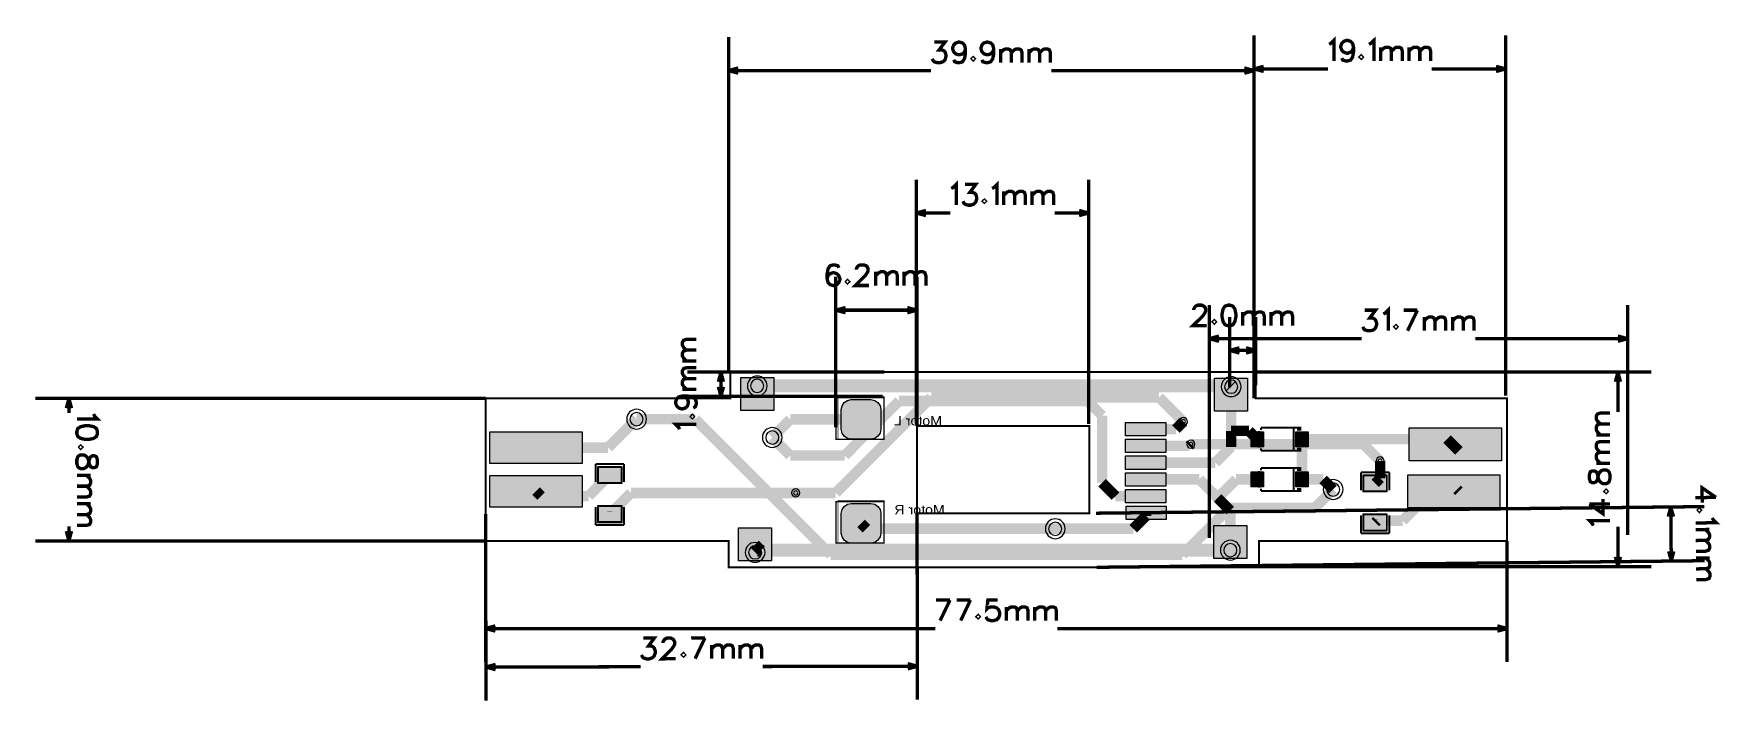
# Model space of a CAD drawing. Header units: millimetres. Extents: x 70 to 198, y -113 to -62.
import ezdxf
from ezdxf.enums import TextEntityAlignment as Align

# ---------------------------------------------------------------- set-up
doc = ezdxf.new("R2010")
doc.units = ezdxf.units.MM
doc.header["$MEASUREMENT"] = 0
for name, color, linetype, true_color in [('Board-Outline-Layer', 7, 'Continuous', 0xff00ff), ('Bottom-Assembly-Layer', 7, 'Continuous', 0x5555ff), ('Bottom-Layer', 7, 'Continuous', 0x0000ff), ('Bottom-Paste-Mask-Layer', 7, 'Continuous', 0x800000), ('Bottom-Silkscreen-Layer', 7, 'Continuous', 0x66cc33), ('Bottom-Solder-Mask-Layer', 7, 'Continuous', 0xaa00ff), ('Document-Layer', 7, 'Continuous', 0xffffff), ('F.Courtyard', 7, 'Continuous', 0x022880), ('Hole-Layer', 7, 'Continuous', 0x222222), ('Multi-Layer', 7, 'Continuous', 0xc0c0c0), ('Top-Layer', 7, 'Continuous', 0xff0000), ('Top-Paste-Mask-Layer', 7, 'Continuous', 0x808080), ('Top-Silkscreen-Layer', 7, 'Continuous', 0xffcc00), ('Top-Solder-Mask-Layer', 7, 'Continuous', 0x800080)]:
    doc.layers.add(name, color=color, linetype=linetype, true_color=true_color)
doc.styles.get("Standard").update_dxf_attribs({"font": 'arial.ttf'})

msp = doc.modelspace()

# ---------------------------------------------------------------- texts
at = {"layer": 'Bottom-Silkscreen-Layer', "text_generation_flag": 2, "width": 1.1}
for s, p in [('Motor L', (137.29, -91.69)), ('Motor R', (137.41, -98.43))]:
    msp.add_text(s, height=0.7, dxfattribs=at).set_placement(p, align=Align.MIDDLE_CENTER)

# ---------------------------------------------------------------- hatches: boundary and pattern name
at = {"layer": 'Bottom-Layer'}
for points in [[(134.47, -90.84), (134.47, -92.34), (134.42, -92.63), (134.25, -92.87), (134.01, -93.03), (133.72, -93.09), (132.22, -93.09), (131.94, -93.03), (131.69, -92.87), (131.53, -92.63), (131.47, -92.34), (131.47, -90.84), (131.53, -90.55), (131.69, -90.31), (131.94, -90.15), (132.22, -90.09), (133.72, -90.09), (134.01, -90.15), (134.25, -90.31), (134.42, -90.55)], [(134.47, -98.72), (134.47, -100.22), (134.42, -100.5), (134.25, -100.75), (134.01, -100.91), (133.72, -100.97), (132.22, -100.97), (131.94, -100.91), (131.69, -100.75), (131.53, -100.5), (131.47, -100.22), (131.47, -98.72), (131.53, -98.43), (131.69, -98.18), (131.94, -98.02), (132.22, -97.97), (133.72, -97.97), (134.01, -98.02), (134.25, -98.18), (134.42, -98.43)]]:
    msp.add_hatch(color=256, dxfattribs=at).paths.add_polyline_path(points)
at = {"layer": 'Bottom-Paste-Mask-Layer'}
for points in [[(134.47, -90.84), (134.47, -92.34), (134.42, -92.63), (134.25, -92.87), (134.01, -93.03), (133.72, -93.09), (132.22, -93.09), (131.94, -93.03), (131.69, -92.87), (131.53, -92.63), (131.47, -92.34), (131.47, -90.84), (131.53, -90.55), (131.69, -90.31), (131.94, -90.15), (132.22, -90.09), (133.72, -90.09), (134.01, -90.15), (134.25, -90.31), (134.42, -90.55)], [(134.47, -98.72), (134.47, -100.22), (134.42, -100.5), (134.25, -100.75), (134.01, -100.91), (133.72, -100.97), (132.22, -100.97), (131.94, -100.91), (131.69, -100.75), (131.53, -100.5), (131.47, -100.22), (131.47, -98.72), (131.53, -98.43), (131.69, -98.18), (131.94, -98.02), (132.22, -97.97), (133.72, -97.97), (134.01, -98.02), (134.25, -98.18), (134.42, -98.43)]]:
    msp.add_hatch(color=256, dxfattribs=at).paths.add_polyline_path(points)
at = {"layer": 'Bottom-Solder-Mask-Layer'}
for points in [[(134.47, -90.84), (134.47, -92.34), (134.42, -92.63), (134.25, -92.87), (134.01, -93.03), (133.72, -93.09), (132.22, -93.09), (131.94, -93.03), (131.69, -92.87), (131.53, -92.63), (131.47, -92.34), (131.47, -90.84), (131.53, -90.55), (131.69, -90.31), (131.94, -90.15), (132.22, -90.09), (133.72, -90.09), (134.01, -90.15), (134.25, -90.31), (134.42, -90.55)], [(134.47, -98.72), (134.47, -100.22), (134.42, -100.5), (134.25, -100.75), (134.01, -100.91), (133.72, -100.97), (132.22, -100.97), (131.94, -100.91), (131.69, -100.75), (131.53, -100.5), (131.47, -100.22), (131.47, -98.72), (131.53, -98.43), (131.69, -98.18), (131.94, -98.02), (132.22, -97.97), (133.72, -97.97), (134.01, -98.02), (134.25, -98.18), (134.42, -98.43)]]:
    msp.add_hatch(color=256, dxfattribs=at).paths.add_polyline_path(points)
at = {"layer": 'Document-Layer'}
for points in [[(162.78, -93.19), (162.78, -93), (163.54, -93), (163.54, -93.19)], [(162.78, -93.19), (162.78, -93), (163.54, -93), (163.54, -93.19)], [(163.07, -93.73), (163.07, -92.46), (163.26, -92.46), (163.26, -93.73)], [(163.07, -93.73), (163.07, -92.46), (163.26, -92.46), (163.26, -93.73)], [(166.75, -93.19), (166.75, -93), (165.99, -93), (165.99, -93.19)], [(166.75, -93.19), (166.75, -93), (165.99, -93), (165.99, -93.19)], [(163.07, -96.77), (163.07, -95.51), (163.26, -95.51), (163.26, -96.77)], [(163.07, -96.77), (163.07, -95.51), (163.26, -95.51), (163.26, -96.77)], [(162.78, -96.24), (162.78, -96.05), (163.54, -96.05), (163.54, -96.24)], [(162.78, -96.24), (162.78, -96.05), (163.54, -96.05), (163.54, -96.24)], [(166.75, -96.23), (166.75, -96.04), (165.99, -96.04), (165.99, -96.23)], [(166.75, -96.23), (166.75, -96.04), (165.99, -96.04), (165.99, -96.23)]]:
    msp.add_hatch(color=256, dxfattribs=at).paths.add_polyline_path(points)
at = {"layer": 'Top-Layer'}
for points in [[(123.85, -90.91), (123.85, -88.41), (126.35, -88.41), (126.35, -90.91)], [(159.79, -90.97), (159.79, -88.47), (162.29, -88.47), (162.29, -90.97)], [(153.04, -92.84), (153.04, -91.82), (156.08, -91.82), (156.08, -92.84)], [(104.83, -94.93), (104.83, -92.53), (111.83, -92.53), (111.83, -94.93)], [(153.04, -94.1), (153.04, -93.09), (156.08, -93.09), (156.08, -94.1)], [(163.5, -92.52), (163.5, -93.67), (162.55, -93.67), (162.55, -92.52)], [(166.89, -92.52), (166.89, -93.67), (165.94, -93.67), (165.94, -92.52)], [(174.55, -94.72), (174.55, -92.22), (181.55, -92.22), (181.55, -94.72)], [(153.04, -95.38), (153.04, -94.36), (156.08, -94.36), (156.08, -95.38)], [(104.83, -98.23), (104.83, -95.83), (111.83, -95.83), (111.83, -98.23)], [(113.07, -95.2), (114.77, -95.2), (114.77, -96.41), (113.07, -96.41)], [(153.04, -96.64), (153.04, -95.63), (156.08, -95.63), (156.08, -96.64)], [(163.5, -95.56), (163.5, -96.71), (162.55, -96.71), (162.55, -95.56)], [(166.89, -95.56), (166.89, -96.71), (165.94, -96.71), (165.94, -95.56)], [(171.11, -95.83), (172.81, -95.83), (172.81, -97.04), (171.11, -97.04)], [(174.43, -98.28), (174.43, -95.78), (181.43, -95.78), (181.43, -98.28)], [(153.04, -97.92), (153.04, -96.9), (156.08, -96.9), (156.08, -97.92)], [(113.07, -98.16), (114.77, -98.16), (114.77, -99.36), (113.07, -99.36)], [(153.07, -99.18), (153.07, -98.17), (156.12, -98.17), (156.12, -99.18)], [(162.23, -99.64), (162.23, -102.14), (159.73, -102.14), (159.73, -99.64)], [(171.11, -98.79), (172.81, -98.79), (172.81, -100), (171.11, -100)], [(126.19, -99.81), (126.19, -102.31), (123.69, -102.31), (123.69, -99.81)]]:
    msp.add_hatch(color=256, dxfattribs=at).paths.add_polyline_path(points)
at = {"layer": 'Top-Paste-Mask-Layer'}
for points in [[(123.85, -90.91), (123.85, -88.41), (126.35, -88.41), (126.35, -90.91)], [(159.79, -90.97), (159.79, -88.47), (162.29, -88.47), (162.29, -90.97)], [(153.04, -92.84), (153.04, -91.82), (156.08, -91.82), (156.08, -92.84)], [(104.83, -94.93), (104.83, -92.53), (111.83, -92.53), (111.83, -94.93)], [(153.04, -94.1), (153.04, -93.09), (156.08, -93.09), (156.08, -94.1)], [(163.5, -92.52), (163.5, -93.67), (162.55, -93.67), (162.55, -92.52)], [(166.89, -92.52), (166.89, -93.67), (165.94, -93.67), (165.94, -92.52)], [(174.55, -94.72), (174.55, -92.22), (181.55, -92.22), (181.55, -94.72)], [(153.04, -95.38), (153.04, -94.36), (156.08, -94.36), (156.08, -95.38)], [(104.83, -98.23), (104.83, -95.83), (111.83, -95.83), (111.83, -98.23)], [(113.17, -96.41), (113.53, -96.41), (113.63, -96.31), (113.63, -96.1), (113.73, -96), (114.11, -96), (114.21, -96.1), (114.21, -96.31), (114.31, -96.41), (114.67, -96.41), (114.77, -96.31), (114.77, -95.3), (114.67, -95.2), (113.17, -95.2), (113.07, -95.3), (113.07, -96.31)], [(113.17, -96.41), (113.53, -96.41), (113.63, -96.31), (113.63, -96.1), (113.73, -96), (114.11, -96), (114.21, -96.1), (114.21, -96.31), (114.31, -96.41), (114.67, -96.41), (114.77, -96.31), (114.77, -95.3), (114.67, -95.2), (113.17, -95.2), (113.07, -95.3), (113.07, -96.31)], [(153.04, -96.64), (153.04, -95.63), (156.08, -95.63), (156.08, -96.64)], [(163.5, -95.56), (163.5, -96.71), (162.55, -96.71), (162.55, -95.56)], [(166.89, -95.56), (166.89, -96.71), (165.94, -96.71), (165.94, -95.56)], [(171.21, -97.04), (171.57, -97.04), (171.67, -96.94), (171.67, -96.73), (171.77, -96.63), (172.15, -96.63), (172.25, -96.73), (172.25, -96.94), (172.35, -97.04), (172.71, -97.04), (172.81, -96.94), (172.81, -95.93), (172.71, -95.83), (171.21, -95.83), (171.11, -95.93), (171.11, -96.94)], [(171.21, -97.04), (171.57, -97.04), (171.67, -96.94), (171.67, -96.73), (171.77, -96.63), (172.15, -96.63), (172.25, -96.73), (172.25, -96.94), (172.35, -97.04), (172.71, -97.04), (172.81, -96.94), (172.81, -95.93), (172.71, -95.83), (171.21, -95.83), (171.11, -95.93), (171.11, -96.94)], [(174.43, -98.28), (174.43, -95.78), (181.43, -95.78), (181.43, -98.28)], [(153.04, -97.92), (153.04, -96.9), (156.08, -96.9), (156.08, -97.92)], [(113.17, -98.16), (113.53, -98.16), (113.63, -98.26), (113.63, -98.47), (113.73, -98.57), (114.11, -98.57), (114.21, -98.47), (114.21, -98.26), (114.31, -98.16), (114.67, -98.16), (114.77, -98.26), (114.77, -99.26), (114.67, -99.36), (113.17, -99.36), (113.07, -99.26), (113.07, -98.26)], [(113.17, -98.16), (113.53, -98.16), (113.63, -98.26), (113.63, -98.47), (113.73, -98.57), (114.11, -98.57), (114.21, -98.47), (114.21, -98.26), (114.31, -98.16), (114.67, -98.16), (114.77, -98.26), (114.77, -99.26), (114.67, -99.36), (113.17, -99.36), (113.07, -99.26), (113.07, -98.26)], [(153.07, -99.18), (153.07, -98.17), (156.12, -98.17), (156.12, -99.18)], [(162.23, -99.64), (162.23, -102.14), (159.73, -102.14), (159.73, -99.64)], [(171.21, -98.79), (171.57, -98.79), (171.67, -98.89), (171.67, -99.1), (171.77, -99.2), (172.15, -99.2), (172.25, -99.1), (172.25, -98.89), (172.35, -98.79), (172.71, -98.79), (172.81, -98.89), (172.81, -99.9), (172.71, -100), (171.21, -100), (171.11, -99.9), (171.11, -98.89)], [(171.21, -98.79), (171.57, -98.79), (171.67, -98.89), (171.67, -99.1), (171.77, -99.2), (172.15, -99.2), (172.25, -99.1), (172.25, -98.89), (172.35, -98.79), (172.71, -98.79), (172.81, -98.89), (172.81, -99.9), (172.71, -100), (171.21, -100), (171.11, -99.9), (171.11, -98.89)], [(126.19, -99.81), (126.19, -102.31), (123.69, -102.31), (123.69, -99.81)]]:
    msp.add_hatch(color=256, dxfattribs=at).paths.add_polyline_path(points)
at = {"layer": 'Top-Silkscreen-Layer'}
for points in [[(166.05, -92.15), (166.05, -92.44), (166.35, -92.44), (166.35, -92.15)], [(166.05, -92.15), (166.05, -92.44), (166.35, -92.44), (166.35, -92.15)], [(166.05, -94.03), (166.05, -93.74), (166.35, -93.74), (166.35, -94.03)], [(166.05, -94.03), (166.05, -93.74), (166.35, -93.74), (166.35, -94.03)], [(166.05, -95.2), (166.05, -95.49), (166.35, -95.49), (166.35, -95.2)], [(166.05, -95.2), (166.05, -95.49), (166.35, -95.49), (166.35, -95.2)], [(166.05, -97.08), (166.05, -96.79), (166.35, -96.79), (166.35, -97.08)], [(166.05, -97.08), (166.05, -96.79), (166.35, -96.79), (166.35, -97.08)]]:
    msp.add_hatch(color=256, dxfattribs=at).paths.add_polyline_path(points)
at = {"layer": 'Top-Solder-Mask-Layer'}
for points in [[(123.85, -90.91), (123.85, -88.41), (126.35, -88.41), (126.35, -90.91)], [(159.79, -90.97), (159.79, -88.47), (162.29, -88.47), (162.29, -90.97)], [(153.04, -92.84), (153.04, -91.82), (156.08, -91.82), (156.08, -92.84)], [(104.83, -94.93), (104.83, -92.53), (111.83, -92.53), (111.83, -94.93)], [(153.04, -94.1), (153.04, -93.09), (156.08, -93.09), (156.08, -94.1)], [(163.5, -92.52), (163.5, -93.67), (162.55, -93.67), (162.55, -92.52)], [(166.89, -92.52), (166.89, -93.67), (165.94, -93.67), (165.94, -92.52)], [(174.55, -94.72), (174.55, -92.22), (181.55, -92.22), (181.55, -94.72)], [(153.04, -95.38), (153.04, -94.36), (156.08, -94.36), (156.08, -95.38)], [(104.83, -98.23), (104.83, -95.83), (111.83, -95.83), (111.83, -98.23)], [(113.02, -95.15), (114.82, -95.15), (114.82, -96.46), (113.02, -96.46)], [(153.04, -96.64), (153.04, -95.63), (156.08, -95.63), (156.08, -96.64)], [(163.5, -95.56), (163.5, -96.71), (162.55, -96.71), (162.55, -95.56)], [(166.89, -95.56), (166.89, -96.71), (165.94, -96.71), (165.94, -95.56)], [(171.06, -95.78), (172.86, -95.78), (172.86, -97.09), (171.06, -97.09)], [(174.43, -98.28), (174.43, -95.78), (181.43, -95.78), (181.43, -98.28)], [(153.04, -97.92), (153.04, -96.9), (156.08, -96.9), (156.08, -97.92)], [(113.02, -98.11), (114.82, -98.11), (114.82, -99.42), (113.02, -99.42)], [(153.07, -99.18), (153.07, -98.17), (156.12, -98.17), (156.12, -99.18)], [(162.23, -99.64), (162.23, -102.14), (159.73, -102.14), (159.73, -99.64)], [(171.06, -98.74), (172.86, -98.74), (172.86, -100.05), (171.06, -100.05)], [(126.19, -99.81), (126.19, -102.31), (123.69, -102.31), (123.69, -99.81)]]:
    msp.add_hatch(color=256, dxfattribs=at).paths.add_polyline_path(points)

# ---------------------------------------------------------------- linework, layer by layer
at = {"layer": 'Board-Outline-Layer', "const_width": 0.15}
for points in [[(104.5, -90), (123.05, -90), (123.05, -88), (162.9, -88), (162.9, -90), (181.97, -90), (181.97, -100.8), (163.16, -100.8), (163.16, -102.8), (122.93, -102.8), (122.93, -100.8), (104.5, -100.8)], [(137.22, -98.7), (137.22, -92.1), (150.29, -92.1), (150.29, -98.7)]]:
    msp.add_lwpolyline(points, close=True, dxfattribs=at)
at = {"layer": 'Bottom-Assembly-Layer', "const_width": 0.1}
for points in [[(134.72, -89.94), (131.07, -89.94), (131.07, -93.09), (134.72, -93.09)], [(134.72, -89.94), (131.07, -89.94), (131.07, -93.09), (134.72, -93.09)], [(134.72, -97.82), (131.07, -97.82), (131.07, -100.97), (134.72, -100.97)], [(134.72, -97.82), (131.07, -97.82), (131.07, -100.97), (134.72, -100.97)]]:
    msp.add_lwpolyline(points, close=True, dxfattribs=at)
at = {"layer": 'Bottom-Layer', "const_width": 0.8}
for points in [[(131.06, -97.16), (138.3, -89.92)], [(138.3, -89.92), (155.58, -89.92)], [(155.58, -89.92), (157.42, -91.76)], [(115.95, -91.57), (120.4, -91.57)], [(120.4, -91.57), (130.68, -101.85)], [(127.61, -91.59), (126.24, -92.96)], [(132.97, -91.59), (127.61, -91.59)], [(157.99, -93.47), (171.07, -93.47)], [(171.07, -93.47), (172.34, -94.74)], [(128.02, -97.16), (131.06, -97.16)], [(167.39, -98.3), (168.78, -96.9)], [(157.35, -101.85), (160.91, -98.3)], [(160.91, -98.3), (167.39, -98.3)], [(132.97, -99.47), (133.38, -99.88)], [(133.38, -99.88), (147.7, -99.88)], [(130.68, -101.85), (157.35, -101.85)]]:
    msp.add_lwpolyline(points, dxfattribs=at)
at = {"layer": 'Bottom-Layer'}
for points in [[(134.47, -90.84), (134.47, -92.34), (134.42, -92.63), (134.25, -92.87), (134.01, -93.03), (133.72, -93.09), (132.22, -93.09), (131.94, -93.03), (131.69, -92.87), (131.53, -92.63), (131.47, -92.34), (131.47, -90.84), (131.53, -90.55), (131.69, -90.31), (131.94, -90.15), (132.22, -90.09), (133.72, -90.09), (134.01, -90.15), (134.25, -90.31), (134.42, -90.55)], [(134.47, -98.72), (134.47, -100.22), (134.42, -100.5), (134.25, -100.75), (134.01, -100.91), (133.72, -100.97), (132.22, -100.97), (131.94, -100.91), (131.69, -100.75), (131.53, -100.5), (131.47, -100.22), (131.47, -98.72), (131.53, -98.43), (131.69, -98.18), (131.94, -98.02), (132.22, -97.97), (133.72, -97.97), (134.01, -98.02), (134.25, -98.18), (134.42, -98.43)]]:
    msp.add_lwpolyline(points, close=True, dxfattribs=at)
at = {"layer": 'Bottom-Paste-Mask-Layer'}
for points in [[(134.47, -90.84), (134.47, -92.34), (134.42, -92.63), (134.25, -92.87), (134.01, -93.03), (133.72, -93.09), (132.22, -93.09), (131.94, -93.03), (131.69, -92.87), (131.53, -92.63), (131.47, -92.34), (131.47, -90.84), (131.53, -90.55), (131.69, -90.31), (131.94, -90.15), (132.22, -90.09), (133.72, -90.09), (134.01, -90.15), (134.25, -90.31), (134.42, -90.55)], [(134.47, -98.72), (134.47, -100.22), (134.42, -100.5), (134.25, -100.75), (134.01, -100.91), (133.72, -100.97), (132.22, -100.97), (131.94, -100.91), (131.69, -100.75), (131.53, -100.5), (131.47, -100.22), (131.47, -98.72), (131.53, -98.43), (131.69, -98.18), (131.94, -98.02), (132.22, -97.97), (133.72, -97.97), (134.01, -98.02), (134.25, -98.18), (134.42, -98.43)]]:
    msp.add_lwpolyline(points, close=True, dxfattribs=at)
at = {"layer": 'Bottom-Solder-Mask-Layer'}
for points in [[(124.35, -89.05, 1), (125.85, -89.05, 1)], [(160.29, -89.11, 1), (161.79, -89.11, 1)], [(115.2, -91.57, 1), (116.7, -91.57, 1)], [(125.49, -92.96, 1), (126.99, -92.96, 1)], [(168.03, -96.9, 1), (169.53, -96.9, 1)], [(146.95, -99.88, 1), (148.45, -99.88, 1)], [(124.19, -101.67, 1), (125.69, -101.67, 1)], [(160.23, -101.5, 1), (161.73, -101.5, 1)]]:
    msp.add_lwpolyline(points, format="xyb", close=True, dxfattribs=at)
for points in [[(134.47, -90.84), (134.47, -92.34), (134.42, -92.63), (134.25, -92.87), (134.01, -93.03), (133.72, -93.09), (132.22, -93.09), (131.94, -93.03), (131.69, -92.87), (131.53, -92.63), (131.47, -92.34), (131.47, -90.84), (131.53, -90.55), (131.69, -90.31), (131.94, -90.15), (132.22, -90.09), (133.72, -90.09), (134.01, -90.15), (134.25, -90.31), (134.42, -90.55)], [(134.47, -98.72), (134.47, -100.22), (134.42, -100.5), (134.25, -100.75), (134.01, -100.91), (133.72, -100.97), (132.22, -100.97), (131.94, -100.91), (131.69, -100.75), (131.53, -100.5), (131.47, -100.22), (131.47, -98.72), (131.53, -98.43), (131.69, -98.18), (131.94, -98.02), (132.22, -97.97), (133.72, -97.97), (134.01, -98.02), (134.25, -98.18), (134.42, -98.43)]]:
    msp.add_lwpolyline(points, close=True, dxfattribs=at)
for points in [[(157.11, -91.76, 1), (157.72, -91.76), (157.72, -91.76, 1), (157.11, -91.76)], [(157.68, -93.47, 1), (158.29, -93.47), (158.29, -93.47, 1), (157.68, -93.47)], [(172.03, -94.74, 1), (172.64, -94.74), (172.64, -94.74, 1), (172.03, -94.74)], [(127.71, -97.16, 1), (128.32, -97.16), (128.32, -97.16, 1), (127.71, -97.16)]]:
    msp.add_lwpolyline(points, format="xyb", dxfattribs=at)
at = {"layer": 'Document-Layer', "const_width": 0.254}
for points in [[(122.93, -88), (122.93, -62.61)], [(162.78, -90), (162.78, -62.48)], [(162.78, -88), (162.78, -62.61)], [(168.47, -63.16), (168.62, -63.08), (168.84, -62.86), (168.84, -64.42)], [(171.49, -63.16), (171.64, -63.08), (171.87, -62.86), (171.87, -64.42)], [(181.86, -89.79), (181.86, -62.48)], [(138.52, -62.99), (139.34, -62.99), (138.89, -63.58), (139.12, -63.58), (139.27, -63.66), (139.34, -63.73), (139.41, -63.95), (139.41, -64.1), (139.34, -64.33), (139.19, -64.48), (138.97, -64.55), (138.74, -64.55), (138.52, -64.48), (138.44, -64.4), (138.37, -64.25)], [(140.89, -63.51), (140.82, -63.73), (140.67, -63.88), (140.45, -63.95), (140.37, -63.95), (140.15, -63.88), (140, -63.73), (139.92, -63.51), (139.92, -63.43), (140, -63.21), (140.15, -63.06), (140.37, -62.99), (140.45, -62.99), (140.67, -63.06), (140.82, -63.21), (140.89, -63.51), (140.89, -63.88), (140.82, -64.25), (140.67, -64.48), (140.45, -64.55), (140.3, -64.55), (140.07, -64.48), (140, -64.33)], [(143.04, -63.51), (142.96, -63.73), (142.81, -63.88), (142.59, -63.95), (142.51, -63.95), (142.29, -63.88), (142.14, -63.73), (142.07, -63.51), (142.07, -63.43), (142.14, -63.21), (142.29, -63.06), (142.51, -62.99), (142.59, -62.99), (142.81, -63.06), (142.96, -63.21), (143.04, -63.51), (143.04, -63.88), (142.96, -64.25), (142.81, -64.48), (142.59, -64.55), (142.44, -64.55), (142.21, -64.48), (142.14, -64.33)], [(143.55, -63.51), (143.55, -64.55)], [(143.55, -63.81), (143.77, -63.58), (143.92, -63.51), (144.14, -63.51), (144.29, -63.58), (144.37, -63.81), (144.37, -64.55)], [(144.37, -63.81), (144.59, -63.58), (144.74, -63.51), (144.96, -63.51), (145.11, -63.58), (145.19, -63.81), (145.19, -64.55)], [(145.7, -63.51), (145.7, -64.55)], [(145.7, -63.81), (145.92, -63.58), (146.07, -63.51), (146.29, -63.51), (146.44, -63.58), (146.52, -63.81), (146.52, -64.55)], [(146.52, -63.81), (146.74, -63.58), (146.89, -63.51), (147.11, -63.51), (147.26, -63.58), (147.34, -63.81), (147.34, -64.55)], [(170.32, -63.38), (170.25, -63.6), (170.1, -63.75), (169.88, -63.83), (169.8, -63.83), (169.58, -63.75), (169.43, -63.6), (169.35, -63.38), (169.35, -63.31), (169.43, -63.08), (169.58, -62.93), (169.8, -62.86), (169.88, -62.86), (170.1, -62.93), (170.25, -63.08), (170.32, -63.38), (170.32, -63.75), (170.25, -64.13), (170.1, -64.35), (169.88, -64.42), (169.73, -64.42), (169.5, -64.35), (169.43, -64.2)], [(172.38, -63.38), (172.38, -64.42)], [(172.38, -63.68), (172.6, -63.46), (172.75, -63.38), (172.98, -63.38), (173.13, -63.46), (173.2, -63.68), (173.2, -64.42)], [(173.2, -63.68), (173.42, -63.46), (173.57, -63.38), (173.8, -63.38), (173.95, -63.46), (174.02, -63.68), (174.02, -64.42)], [(174.53, -63.38), (174.53, -64.42)], [(174.53, -63.68), (174.75, -63.46), (174.9, -63.38), (175.13, -63.38), (175.28, -63.46), (175.35, -63.68), (175.35, -64.42)], [(175.35, -63.68), (175.57, -63.46), (175.72, -63.38), (175.95, -63.38), (176.1, -63.46), (176.17, -63.68), (176.17, -64.42)], [(122.93, -65.15), (123.66, -64.95)], [(122.93, -65.15), (123.66, -65.35)], [(122.93, -65.15), (138.29, -65.15)], [(147.41, -65.15), (162.78, -65.15)], [(162.78, -65.15), (162.04, -64.95)], [(162.78, -65.15), (162.04, -65.35)], [(162.78, -65.02), (163.51, -64.83)], [(162.78, -65.02), (163.51, -65.22)], [(162.78, -65.02), (168.39, -65.02)], [(176.25, -65.02), (181.86, -65.02)], [(181.86, -65.02), (181.13, -64.83)], [(181.86, -65.02), (181.13, -65.22)], [(137.16, -91.95), (137.16, -73.41)], [(139.81, -74.08), (139.96, -74.01), (140.19, -73.78), (140.19, -75.35)], [(140.85, -73.78), (141.67, -73.78), (141.22, -74.38), (141.44, -74.38), (141.59, -74.45), (141.67, -74.53), (141.74, -74.75), (141.74, -74.9), (141.67, -75.12), (141.52, -75.27), (141.29, -75.35), (141.07, -75.35), (140.85, -75.27), (140.77, -75.2), (140.7, -75.05)], [(142.91, -74.08), (143.06, -74.01), (143.29, -73.78), (143.29, -75.35)], [(143.8, -74.3), (143.8, -75.35)], [(143.8, -74.6), (144.02, -74.38), (144.17, -74.3), (144.39, -74.3), (144.54, -74.38), (144.62, -74.6), (144.62, -75.35)], [(144.62, -74.6), (144.84, -74.38), (144.99, -74.3), (145.21, -74.3), (145.36, -74.38), (145.44, -74.6), (145.44, -75.35)], [(145.95, -74.3), (145.95, -75.35)], [(145.95, -74.6), (146.17, -74.38), (146.32, -74.3), (146.54, -74.3), (146.69, -74.38), (146.77, -74.6), (146.77, -75.35)], [(146.77, -74.6), (146.99, -74.38), (147.14, -74.3), (147.36, -74.3), (147.51, -74.38), (147.59, -74.6), (147.59, -75.35)], [(150.24, -91.95), (150.24, -73.41)], [(137.16, -75.95), (137.9, -75.75)], [(137.16, -75.95), (137.9, -76.14)], [(137.16, -75.95), (139.74, -75.95)], [(147.66, -75.95), (150.24, -75.95)], [(150.24, -75.95), (149.51, -75.75)], [(150.24, -75.95), (149.51, -76.14)], [(131.29, -80.1), (131.22, -79.95), (130.99, -79.88), (130.84, -79.88), (130.62, -79.95), (130.47, -80.18), (130.4, -80.55), (130.4, -80.92), (130.47, -81.22), (130.62, -81.37), (130.84, -81.44), (130.92, -81.44), (131.14, -81.37), (131.29, -81.22), (131.37, -81), (131.37, -80.92), (131.29, -80.7), (131.14, -80.55), (130.92, -80.47), (130.84, -80.47), (130.62, -80.55), (130.47, -80.7), (130.4, -80.92)], [(132.61, -80.25), (132.61, -80.18), (132.69, -80.03), (132.76, -79.95), (132.91, -79.88), (133.21, -79.88), (133.36, -79.95), (133.44, -80.03), (133.51, -80.18), (133.51, -80.33), (133.44, -80.47), (133.29, -80.7), (132.54, -81.44), (133.58, -81.44)], [(134.09, -80.4), (134.09, -81.44)], [(134.09, -80.7), (134.32, -80.47), (134.47, -80.4), (134.69, -80.4), (134.84, -80.47), (134.91, -80.7), (134.91, -81.44)], [(134.91, -80.7), (135.14, -80.47), (135.29, -80.4), (135.51, -80.4), (135.66, -80.47), (135.73, -80.7), (135.73, -81.44)], [(136.24, -80.4), (136.24, -81.44)], [(136.24, -80.7), (136.47, -80.47), (136.62, -80.4), (136.84, -80.4), (136.99, -80.47), (137.07, -80.7), (137.07, -81.44)], [(137.07, -80.7), (137.29, -80.47), (137.44, -80.4), (137.66, -80.4), (137.81, -80.47), (137.89, -80.7), (137.89, -81.44)], [(131.06, -92.2), (131.06, -80.77)], [(137.22, -92.1), (137.22, -80.77)], [(131.06, -83.31), (131.8, -83.11)], [(137.22, -83.31), (136.48, -83.11)], [(158.21, -83.3), (158.21, -83.22), (158.29, -83.07), (158.36, -83), (158.51, -82.93), (158.81, -82.93), (158.96, -83), (159.04, -83.07), (159.11, -83.22), (159.11, -83.37), (159.04, -83.52), (158.89, -83.75), (158.14, -84.49), (159.18, -84.49)], [(159.39, -100.58), (159.39, -82.93)], [(172.58, -83.6), (172.73, -83.53), (172.95, -83.31), (172.95, -84.87)], [(191.11, -100.34), (191.11, -82.93)], [(131.06, -83.31), (131.8, -83.51)], [(137.22, -83.31), (131.06, -83.31)], [(137.22, -83.31), (136.48, -83.51)], [(160.94, -89.17), (160.94, -83.82)], [(161.91, -83.45), (161.91, -84.49)], [(161.91, -83.75), (162.13, -83.52), (162.28, -83.45), (162.51, -83.45), (162.66, -83.52), (162.73, -83.75), (162.73, -84.49)], [(162.73, -83.75), (162.95, -83.52), (163.1, -83.45), (163.33, -83.45), (163.48, -83.52), (163.55, -83.75), (163.55, -84.49)], [(162.9, -89), (162.9, -83.82)], [(164.06, -83.45), (164.06, -84.49)], [(164.06, -83.75), (164.28, -83.52), (164.43, -83.45), (164.66, -83.45), (164.81, -83.52), (164.88, -83.75), (164.88, -84.49)], [(164.88, -83.75), (165.1, -83.52), (165.25, -83.45), (165.48, -83.45), (165.63, -83.52), (165.7, -83.75), (165.7, -84.49)], [(171.17, -83.31), (171.99, -83.31), (171.55, -83.9), (171.77, -83.9), (171.92, -83.98), (171.99, -84.05), (172.07, -84.27), (172.07, -84.42), (171.99, -84.65), (171.85, -84.8), (171.62, -84.87), (171.4, -84.87), (171.17, -84.8), (171.1, -84.72), (171.02, -84.57)], [(174.12, -83.31), (175.17, -83.31)], [(175.17, -83.31), (174.42, -84.87)], [(175.68, -83.83), (175.68, -84.87)], [(175.68, -84.13), (175.9, -83.9), (176.05, -83.83), (176.27, -83.83), (176.42, -83.9), (176.5, -84.13), (176.5, -84.87)], [(176.5, -84.13), (176.72, -83.9), (176.87, -83.83), (177.1, -83.83), (177.25, -83.9), (177.32, -84.13), (177.32, -84.87)], [(177.83, -83.83), (177.83, -84.87)], [(177.83, -84.13), (178.05, -83.9), (178.2, -83.83), (178.43, -83.83), (178.58, -83.9), (178.65, -84.13), (178.65, -84.87)], [(178.65, -84.13), (178.87, -83.9), (179.02, -83.83), (179.25, -83.83), (179.4, -83.9), (179.47, -84.13), (179.47, -84.87)], [(119.73, -86.34), (119.51, -86.12), (119.43, -85.97), (119.43, -85.74), (119.51, -85.59), (119.73, -85.52), (120.48, -85.52)], [(159.39, -85.47), (160.12, -85.27)], [(159.39, -85.47), (160.12, -85.67)], [(170.95, -85.47), (159.39, -85.47)], [(191.11, -85.47), (179.55, -85.47)], [(191.11, -85.47), (190.37, -85.27)], [(191.11, -85.47), (190.37, -85.67)], [(119.73, -87.16), (119.51, -86.94), (119.43, -86.79), (119.43, -86.56), (119.51, -86.41), (119.73, -86.34), (120.48, -86.34)], [(160.94, -86.36), (161.67, -86.16)], [(160.94, -86.36), (161.67, -86.56)], [(162.9, -86.36), (160.94, -86.36)], [(162.9, -86.36), (162.17, -86.16)], [(162.9, -86.36), (162.17, -86.56)], [(119.43, -87.16), (120.48, -87.16)], [(119.73, -88.49), (119.51, -88.27), (119.43, -88.12), (119.43, -87.89), (119.51, -87.74), (119.73, -87.67), (120.48, -87.67)], [(134.73, -88), (119.81, -88)], [(122.35, -88), (122.15, -88.74)], [(122.35, -88), (122.54, -88.74)], [(122.35, -88), (122.35, -89.85)], [(162.9, -88), (192.91, -88)], [(190.37, -88), (190.18, -88.74)], [(190.37, -88), (190.57, -88.74)], [(190.37, -88), (190.37, -91.04)], [(119.73, -89.31), (119.51, -89.09), (119.43, -88.94), (119.43, -88.71), (119.51, -88.56), (119.73, -88.49), (120.48, -88.49)], [(119.43, -89.31), (120.48, -89.31)], [(122.35, -89.85), (122.15, -89.12)], [(122.35, -89.85), (122.54, -89.12)], [(104.5, -90), (70.36, -90)], [(72.9, -90), (72.7, -90.74)], [(72.9, -90), (73.1, -90.74)], [(72.9, -91.1), (72.9, -90)], [(119.43, -89.82), (119.66, -89.89), (119.81, -90.04), (119.88, -90.27), (119.88, -90.34), (119.81, -90.57), (119.66, -90.72), (119.43, -90.79), (119.36, -90.79), (119.14, -90.72), (118.99, -90.57), (118.91, -90.34), (118.91, -90.27), (118.99, -90.04), (119.14, -89.89), (119.43, -89.82), (119.81, -89.82), (120.18, -89.89), (120.4, -90.04), (120.48, -90.27), (120.48, -90.42), (120.4, -90.64), (120.25, -90.72)], [(134.61, -89.85), (119.81, -89.85)], [(74.77, -91.18), (74.84, -91.33), (75.06, -91.55), (73.5, -91.55)], [(119.21, -92.34), (119.14, -92.19), (118.91, -91.96), (120.48, -91.96)], [(189.03, -91.93), (188.81, -91.71), (188.73, -91.56), (188.73, -91.34), (188.81, -91.19), (189.03, -91.11), (189.77, -91.11)], [(189.03, -92.76), (188.81, -92.53), (188.73, -92.38), (188.73, -92.16), (188.81, -92.01), (189.03, -91.93), (189.77, -91.93)], [(188.73, -92.76), (189.77, -92.76)], [(189.03, -94.09), (188.81, -93.86), (188.73, -93.71), (188.73, -93.49), (188.81, -93.34), (189.03, -93.27), (189.77, -93.27)], [(189.03, -94.91), (188.81, -94.68), (188.73, -94.53), (188.73, -94.31), (188.81, -94.16), (189.03, -94.09), (189.77, -94.09)], [(74.54, -95.83), (73.5, -95.83)], [(74.24, -95.83), (74.47, -96.05), (74.54, -96.2), (74.54, -96.43), (74.47, -96.58), (74.24, -96.65), (73.5, -96.65)], [(188.73, -94.91), (189.77, -94.91)], [(74.24, -96.65), (74.47, -96.87), (74.54, -97.02), (74.54, -97.25), (74.47, -97.4), (74.24, -97.47), (73.5, -97.47)], [(197.81, -97.5), (196.75, -96.77), (196.77, -97.89)], [(74.54, -97.98), (73.5, -97.98)], [(74.24, -97.98), (74.47, -98.21), (74.54, -98.36), (74.54, -98.58), (74.47, -98.73), (74.24, -98.8), (73.5, -98.8)], [(150.8, -98.7), (196.92, -98.2)], [(188.21, -98.01), (189.25, -98.75), (189.25, -97.63)], [(188.21, -98.01), (189.77, -98.01)], [(194.38, -98.22), (194.19, -98.96)], [(194.38, -98.22), (194.59, -98.96)], [(194.38, -98.22), (194.42, -102.32)], [(197.81, -97.5), (196.24, -97.52)], [(72.9, -100.8), (72.9, -99.7)], [(74.24, -98.8), (74.47, -99.03), (74.54, -99.18), (74.54, -99.4), (74.47, -99.55), (74.24, -99.62), (73.5, -99.62)], [(104.5, -98.77), (104.53, -112.9)], [(137.22, -98.7), (137.25, -112.84)], [(188.51, -99.64), (188.43, -99.49), (188.21, -99.26), (189.77, -99.26)], [(190.37, -99.71), (190.37, -102.75)], [(197.53, -99.05), (197.6, -99.2), (197.83, -99.42), (196.26, -99.44)], [(104.5, -100.8), (70.36, -100.8)], [(72.9, -100.8), (72.7, -100.06)], [(72.9, -100.8), (73.1, -100.06)], [(104.5, -100.8), (104.5, -109.98)], [(181.97, -100.8), (181.97, -109.98)], [(197.31, -99.93), (196.27, -99.95)], [(197.01, -99.94), (197.24, -100.16), (197.32, -100.31), (197.32, -100.53), (197.24, -100.68), (197.02, -100.76), (196.28, -100.77)], [(197.02, -100.76), (197.25, -100.98), (197.33, -101.13), (197.33, -101.35), (197.25, -101.5), (197.03, -101.58), (196.29, -101.59)], [(150.85, -102.8), (196.96, -102.3)], [(190.37, -102.75), (190.18, -102.01)], [(190.37, -102.75), (190.57, -102.01)], [(194.42, -102.32), (194.22, -101.59)], [(194.42, -102.32), (194.61, -101.59)], [(197.34, -102.09), (196.29, -102.1)], [(197.04, -102.09), (197.26, -102.31), (197.34, -102.46), (197.34, -102.68), (197.27, -102.83), (197.04, -102.91), (196.3, -102.92)], [(162.98, -102.75), (192.91, -102.75)], [(197.04, -102.91), (197.27, -103.13), (197.35, -103.28), (197.35, -103.5), (197.28, -103.65), (197.05, -103.73), (196.31, -103.74)], [(138.67, -105.28), (139.72, -105.28)], [(139.72, -105.28), (138.97, -106.84)], [(140.23, -105.28), (141.27, -105.28)], [(141.27, -105.28), (140.53, -106.84)], [(143.34, -105.28), (142.59, -105.28), (142.52, -105.95), (142.59, -105.88), (142.82, -105.8), (143.04, -105.8), (143.26, -105.88), (143.41, -106.02), (143.49, -106.25), (143.49, -106.4), (143.41, -106.62), (143.26, -106.77), (143.04, -106.84), (142.82, -106.84), (142.59, -106.77), (142.52, -106.7), (142.44, -106.55)], [(144, -105.8), (144, -106.84)], [(144, -106.1), (144.22, -105.88), (144.37, -105.8), (144.6, -105.8), (144.75, -105.88), (144.82, -106.1), (144.82, -106.84)], [(144.82, -106.1), (145.04, -105.88), (145.19, -105.8), (145.42, -105.8), (145.57, -105.88), (145.64, -106.1), (145.64, -106.84)], [(146.15, -105.8), (146.15, -106.84)], [(146.15, -106.1), (146.37, -105.88), (146.52, -105.8), (146.75, -105.8), (146.9, -105.88), (146.97, -106.1), (146.97, -106.84)], [(146.97, -106.1), (147.19, -105.88), (147.34, -105.8), (147.57, -105.8), (147.72, -105.88), (147.79, -106.1), (147.79, -106.84)], [(104.5, -107.44), (105.24, -107.24)], [(104.5, -107.44), (105.24, -107.64)], [(104.5, -107.44), (138.6, -107.44)], [(147.87, -107.44), (181.97, -107.44)], [(181.97, -107.44), (181.23, -107.24)], [(181.97, -107.44), (181.23, -107.64)], [(116.47, -108.17), (117.29, -108.17), (116.85, -108.77), (117.07, -108.77), (117.22, -108.84), (117.29, -108.92), (117.37, -109.14), (117.37, -109.29), (117.29, -109.51), (117.14, -109.66), (116.92, -109.74), (116.7, -109.74), (116.47, -109.67), (116.4, -109.59), (116.32, -109.44)], [(117.95, -108.54), (117.95, -108.47), (118.03, -108.32), (118.1, -108.24), (118.25, -108.17), (118.55, -108.17), (118.7, -108.24), (118.77, -108.32), (118.85, -108.47), (118.85, -108.62), (118.77, -108.77), (118.62, -108.99), (117.88, -109.74), (118.92, -109.73)], [(120.09, -108.17), (121.13, -108.16)], [(121.13, -108.16), (120.39, -109.73)], [(121.65, -108.68), (121.65, -109.73)], [(121.65, -108.98), (121.87, -108.76), (122.02, -108.68), (122.24, -108.68), (122.39, -108.76), (122.47, -108.98), (122.47, -109.73)], [(122.47, -108.98), (122.69, -108.76), (122.84, -108.68), (123.06, -108.68), (123.21, -108.76), (123.29, -108.98), (123.29, -109.73)], [(123.8, -108.68), (123.8, -109.72)], [(123.8, -108.98), (124.02, -108.76), (124.17, -108.68), (124.39, -108.68), (124.54, -108.76), (124.62, -108.98), (124.62, -109.72)], [(124.62, -108.98), (124.84, -108.75), (124.99, -108.68), (125.21, -108.68), (125.36, -108.75), (125.44, -108.98), (125.44, -109.72)], [(137.24, -110.3), (136.51, -110.1)], [(104.52, -110.36), (105.26, -110.16)], [(116.25, -110.34), (104.52, -110.36)], [(104.52, -110.36), (105.26, -110.56)], [(137.24, -110.3), (125.52, -110.32)], [(137.24, -110.3), (136.51, -110.5)]]:
    msp.add_lwpolyline(points, dxfattribs=at)
at = {"layer": 'Document-Layer'}
for points, const_width in [([(170.91, -64.05), (170.83, -64.13), (170.91, -64.2), (170.98, -64.13)], 0.254), ([(141.48, -64.18), (141.4, -64.25), (141.48, -64.33), (141.55, -64.25)], 0.254), ([(142.33, -74.98), (142.25, -75.05), (142.33, -75.12), (142.4, -75.05)], 0.254), ([(131.95, -81.07), (131.88, -81.15), (131.95, -81.22), (132.03, -81.15)], 0.254), ([(160.8, -82.93), (160.58, -83), (160.43, -83.22), (160.35, -83.6), (160.35, -83.82), (160.43, -84.19), (160.58, -84.42), (160.8, -84.49), (160.95, -84.49), (161.17, -84.42), (161.32, -84.19), (161.4, -83.82), (161.4, -83.6), (161.32, -83.22), (161.17, -83), (160.95, -82.93)], 0.254), ([(159.77, -84.12), (159.69, -84.19), (159.77, -84.27), (159.84, -84.19)], 0.254), ([(173.54, -84.5), (173.46, -84.57), (173.54, -84.65), (173.61, -84.57)], 0.254), ([(75.06, -92.51), (74.99, -92.28), (74.77, -92.14), (74.39, -92.06), (74.17, -92.06), (73.79, -92.14), (73.57, -92.28), (73.5, -92.51), (73.5, -92.66), (73.57, -92.88), (73.79, -93.03), (74.17, -93.11), (74.39, -93.11), (74.77, -93.03), (74.99, -92.88), (75.06, -92.66)], 0.254), ([(120.11, -91.38), (120.18, -91.45), (120.25, -91.38), (120.18, -91.3)], 0.254), ([(162.78, -93.19), (162.78, -93), (163.54, -93), (163.54, -93.19)], 0.00508), ([(162.78, -93.19), (162.78, -93), (163.54, -93), (163.54, -93.19)], 0.00508), ([(163.07, -93.73), (163.07, -92.46), (163.26, -92.46), (163.26, -93.73)], 0.00508), ([(163.07, -93.73), (163.07, -92.46), (163.26, -92.46), (163.26, -93.73)], 0.00508), ([(166.75, -93.19), (166.75, -93), (165.99, -93), (165.99, -93.19)], 0.00508), ([(166.75, -93.19), (166.75, -93), (165.99, -93), (165.99, -93.19)], 0.00508), ([(75.06, -94.65), (74.99, -94.43), (74.84, -94.35), (74.69, -94.35), (74.54, -94.43), (74.47, -94.58), (74.39, -94.87), (74.32, -95.1), (74.17, -95.25), (74.02, -95.32), (73.79, -95.32), (73.64, -95.25), (73.57, -95.17), (73.5, -94.95), (73.5, -94.65), (73.57, -94.43), (73.64, -94.35), (73.79, -94.28), (74.02, -94.28), (74.17, -94.35), (74.32, -94.5), (74.39, -94.72), (74.47, -95.02), (74.54, -95.17), (74.69, -95.25), (74.84, -95.25), (74.99, -95.17), (75.06, -94.95)], 0.254), ([(73.87, -93.69), (73.79, -93.62), (73.72, -93.69), (73.79, -93.77)], 0.254), ([(163.07, -96.77), (163.07, -95.51), (163.26, -95.51), (163.26, -96.77)], 0.00508), ([(163.07, -96.77), (163.07, -95.51), (163.26, -95.51), (163.26, -96.77)], 0.00508), ([(188.21, -96.09), (188.28, -96.31), (188.43, -96.39), (188.58, -96.39), (188.73, -96.31), (188.81, -96.16), (188.88, -95.86), (188.95, -95.64), (189.1, -95.49), (189.25, -95.42), (189.48, -95.42), (189.63, -95.49), (189.7, -95.56), (189.77, -95.79), (189.77, -96.09), (189.7, -96.31), (189.63, -96.39), (189.48, -96.46), (189.25, -96.46), (189.1, -96.39), (188.95, -96.24), (188.88, -96.01), (188.81, -95.71), (188.73, -95.56), (188.58, -95.49), (188.43, -95.49), (188.28, -95.56), (188.21, -95.79)], 0.254), ([(162.78, -96.24), (162.78, -96.05), (163.54, -96.05), (163.54, -96.24)], 0.00508), ([(162.78, -96.24), (162.78, -96.05), (163.54, -96.05), (163.54, -96.24)], 0.00508), ([(166.75, -96.23), (166.75, -96.04), (165.99, -96.04), (165.99, -96.23)], 0.00508), ([(166.75, -96.23), (166.75, -96.04), (165.99, -96.04), (165.99, -96.23)], 0.00508), ([(189.4, -97.05), (189.48, -97.12), (189.55, -97.05), (189.48, -96.97)], 0.254), ([(196.62, -98.47), (196.55, -98.4), (196.48, -98.47), (196.55, -98.55)], 0.254), ([(141.86, -106.47), (141.78, -106.55), (141.86, -106.62), (141.93, -106.55)], 0.254), ([(119.51, -109.36), (119.43, -109.44), (119.51, -109.51), (119.58, -109.44)], 0.254)]:
    msp.add_lwpolyline(points, close=True, dxfattribs=dict(at, const_width=const_width))
at = {"layer": 'F.Courtyard', "const_width": 0.05}
for points in [[(134.72, -89.84), (131.22, -89.84), (131.22, -93.09), (134.72, -93.09)], [(134.72, -89.84), (131.22, -89.84), (131.22, -93.09), (134.72, -93.09)], [(134.72, -97.72), (131.22, -97.72), (131.22, -100.97), (134.72, -100.97)], [(134.72, -97.72), (131.22, -97.72), (131.22, -100.97), (134.72, -100.97)]]:
    msp.add_lwpolyline(points, close=True, dxfattribs=at)
at = {"layer": 'Hole-Layer'}
for points in [[(124.6, -89.05, 1), (125.6, -89.05, 1)], [(115.45, -91.57, 1), (116.45, -91.57, 1)], [(125.74, -92.96, 1), (126.74, -92.96, 1)], [(127.86, -97.16, 1), (128.17, -97.16, 1)], [(124.44, -101.67, 1), (125.44, -101.67, 1)]]:
    msp.add_lwpolyline(points, format="xyb", close=True, dxfattribs=at)
for points in [[(160.54, -89.11, 1), (161.54, -89.11), (161.54, -89.11, 1), (160.54, -89.11)], [(157.26, -91.76, 1), (157.57, -91.76), (157.57, -91.76, 1), (157.26, -91.76)], [(157.84, -93.47, 1), (158.14, -93.47), (158.14, -93.47, 1), (157.84, -93.47)], [(172.19, -94.74, 1), (172.49, -94.74), (172.49, -94.74, 1), (172.19, -94.74)], [(168.28, -96.9, 1), (169.28, -96.9), (169.28, -96.9, 1), (168.28, -96.9)], [(147.2, -99.88, 1), (148.2, -99.88), (148.2, -99.88, 1), (147.2, -99.88)], [(160.48, -101.5, 1), (161.48, -101.5), (161.48, -101.5, 1), (160.48, -101.5)]]:
    msp.add_lwpolyline(points, format="xyb", dxfattribs=at)
at = {"layer": 'Multi-Layer'}
for points in [[(124.35, -89.05, 1), (125.85, -89.05, 1)], [(160.29, -89.11, 1), (161.79, -89.11, 1)], [(115.2, -91.57, 1), (116.7, -91.57, 1)], [(125.49, -92.96, 1), (126.99, -92.96, 1)], [(168.03, -96.9, 1), (169.53, -96.9, 1)], [(146.95, -99.88, 1), (148.45, -99.88, 1)], [(124.19, -101.67, 1), (125.69, -101.67, 1)], [(160.23, -101.5, 1), (161.73, -101.5, 1)]]:
    msp.add_lwpolyline(points, format="xyb", close=True, dxfattribs=at)
for points in [[(157.11, -91.76, 1), (157.72, -91.76), (157.72, -91.76, 1), (157.11, -91.76)], [(157.68, -93.47, 1), (158.29, -93.47), (158.29, -93.47, 1), (157.68, -93.47)], [(172.03, -94.74, 1), (172.64, -94.74), (172.64, -94.74, 1), (172.03, -94.74)], [(127.71, -97.16, 1), (128.32, -97.16), (128.32, -97.16, 1), (127.71, -97.16)]]:
    msp.add_lwpolyline(points, format="xyb", dxfattribs=at)
at = {"layer": 'Top-Layer'}
for points in [[(123.85, -90.91), (123.85, -88.41), (126.35, -88.41), (126.35, -90.91)], [(159.79, -90.97), (159.79, -88.47), (162.29, -88.47), (162.29, -90.97)], [(153.04, -92.84), (153.04, -91.82), (156.08, -91.82), (156.08, -92.84)], [(104.83, -94.93), (104.83, -92.53), (111.83, -92.53), (111.83, -94.93)], [(153.04, -94.1), (153.04, -93.09), (156.08, -93.09), (156.08, -94.1)], [(163.5, -92.52), (163.5, -93.67), (162.55, -93.67), (162.55, -92.52)], [(166.89, -92.52), (166.89, -93.67), (165.94, -93.67), (165.94, -92.52)], [(174.55, -94.72), (174.55, -92.22), (181.55, -92.22), (181.55, -94.72)], [(153.04, -95.38), (153.04, -94.36), (156.08, -94.36), (156.08, -95.38)], [(104.83, -98.23), (104.83, -95.83), (111.83, -95.83), (111.83, -98.23)], [(113.07, -95.2), (114.77, -95.2), (114.77, -96.41), (113.07, -96.41)], [(153.04, -96.64), (153.04, -95.63), (156.08, -95.63), (156.08, -96.64)], [(163.5, -95.56), (163.5, -96.71), (162.55, -96.71), (162.55, -95.56)], [(166.89, -95.56), (166.89, -96.71), (165.94, -96.71), (165.94, -95.56)], [(171.11, -95.83), (172.81, -95.83), (172.81, -97.04), (171.11, -97.04)], [(174.43, -98.28), (174.43, -95.78), (181.43, -95.78), (181.43, -98.28)], [(153.04, -97.92), (153.04, -96.9), (156.08, -96.9), (156.08, -97.92)], [(113.07, -98.16), (114.77, -98.16), (114.77, -99.36), (113.07, -99.36)], [(153.07, -99.18), (153.07, -98.17), (156.12, -98.17), (156.12, -99.18)], [(162.23, -99.64), (162.23, -102.14), (159.73, -102.14), (159.73, -99.64)], [(171.11, -98.79), (172.81, -98.79), (172.81, -100), (171.11, -100)], [(126.19, -99.81), (126.19, -102.31), (123.69, -102.31), (123.69, -99.81)]]:
    msp.add_lwpolyline(points, close=True, dxfattribs=at)
for points, const_width in [([(125.1, -89.05), (160.98, -89.05)], 1), ([(160.98, -89.05), (161.04, -89.11)], 1), ([(161.04, -89.11), (161.04, -92.46)], 0.8), ([(131.73, -94.33), (135.86, -90.2)], 0.8), ([(135.86, -90.2), (150.15, -90.2)], 0.8), ([(150.15, -90.2), (151.26, -91.31)], 0.8), ([(113.79, -93.73), (115.95, -91.57)], 0.8), ([(151.26, -91.31), (151.26, -96.39)], 0.8), ([(154.56, -92.33), (156.85, -92.33)], 0.8), ([(156.85, -92.33), (157.42, -91.76)], 0.8), ([(162.39, -92.46), (161.04, -92.46)], 0.8), ([(161.04, -92.46), (161.04, -93.68)], 0.8), ([(163.03, -93.09), (162.39, -92.46)], 0.8), ([(108.33, -93.73), (113.79, -93.73)], 0.8), ([(126.24, -92.96), (127.6, -94.33)], 0.8), ([(154.56, -93.59), (157.87, -93.59)], 0.8), ([(157.87, -93.59), (157.99, -93.47)], 0.8), ([(161.04, -93.68), (159.85, -94.87)], 0.8), ([(166.41, -93.09), (177.42, -93.09)], 0.8), ([(166.41, -93.09), (166.41, -96.14)], 0.8), ([(177.42, -93.09), (178.31, -93.98)], 0.8), ([(127.6, -94.33), (131.73, -94.33)], 0.8), ([(159.85, -94.87), (154.56, -94.87)], 0.8), ([(172.34, -94.74), (172.34, -96.06)], 0.8), ([(113.92, -95.8), (112.31, -97.41)], 0.8), ([(154.56, -96.13), (158.62, -96.13)], 0.8), ([(158.62, -96.13), (160.02, -97.54)], 0.8), ([(160.02, -97.54), (161.42, -96.14)], 0.8), ([(161.42, -96.14), (163.03, -96.14)], 0.8), ([(166.41, -96.14), (168.02, -96.14)], 0.8), ([(168.02, -96.14), (168.78, -96.9)], 0.8), ([(172.34, -96.06), (171.96, -96.44)], 0.8), ([(108.71, -97.41), (108.33, -97.03)], 0.8), ([(112.31, -97.41), (108.71, -97.41)], 0.8), ([(113.92, -98.76), (115.53, -97.16)], 0.8), ([(115.53, -97.16), (128.02, -97.16)], 0.8), ([(151.26, -96.39), (152.27, -97.41)], 0.8), ([(152.27, -97.41), (154.56, -97.41)], 0.8), ([(160.02, -97.54), (160.98, -98.5)], 0.8), ([(174.04, -99.27), (176.4, -96.9)], 0.8), ([(176.4, -96.9), (178.18, -96.9)], 0.8), ([(178.18, -96.9), (178.31, -97.03)], 0.8), ([(154.59, -98.68), (154.59, -98.9)], 0.8), ([(160.98, -98.5), (160.98, -100.89)], 0.8), ([(153.62, -99.88), (147.7, -99.88)], 0.8), ([(154.59, -98.9), (153.62, -99.88)], 0.8), ([(171.96, -99.4), (172.09, -99.27)], 0.8), ([(172.09, -99.27), (174.04, -99.27)], 0.8), ([(125.11, -101.5), (124.94, -101.67)], 1), ([(125.39, -101.5), (124.94, -101.06)], 0.8), ([(125.39, -101.5), (125.11, -101.5)], 1), ([(125.39, -101.5), (160.98, -101.5)], 1)]:
    msp.add_lwpolyline(points, dxfattribs=dict(at, const_width=const_width))
at = {"layer": 'Top-Paste-Mask-Layer'}
for points in [[(123.85, -90.91), (123.85, -88.41), (126.35, -88.41), (126.35, -90.91)], [(159.79, -90.97), (159.79, -88.47), (162.29, -88.47), (162.29, -90.97)], [(153.04, -92.84), (153.04, -91.82), (156.08, -91.82), (156.08, -92.84)], [(104.83, -94.93), (104.83, -92.53), (111.83, -92.53), (111.83, -94.93)], [(153.04, -94.1), (153.04, -93.09), (156.08, -93.09), (156.08, -94.1)], [(163.5, -92.52), (163.5, -93.67), (162.55, -93.67), (162.55, -92.52)], [(166.89, -92.52), (166.89, -93.67), (165.94, -93.67), (165.94, -92.52)], [(174.55, -94.72), (174.55, -92.22), (181.55, -92.22), (181.55, -94.72)], [(153.04, -95.38), (153.04, -94.36), (156.08, -94.36), (156.08, -95.38)], [(104.83, -98.23), (104.83, -95.83), (111.83, -95.83), (111.83, -98.23)], [(153.04, -96.64), (153.04, -95.63), (156.08, -95.63), (156.08, -96.64)], [(163.5, -95.56), (163.5, -96.71), (162.55, -96.71), (162.55, -95.56)], [(166.89, -95.56), (166.89, -96.71), (165.94, -96.71), (165.94, -95.56)], [(174.43, -98.28), (174.43, -95.78), (181.43, -95.78), (181.43, -98.28)], [(153.04, -97.92), (153.04, -96.9), (156.08, -96.9), (156.08, -97.92)], [(153.07, -99.18), (153.07, -98.17), (156.12, -98.17), (156.12, -99.18)], [(162.23, -99.64), (162.23, -102.14), (159.73, -102.14), (159.73, -99.64)], [(126.19, -99.81), (126.19, -102.31), (123.69, -102.31), (123.69, -99.81)]]:
    msp.add_lwpolyline(points, close=True, dxfattribs=at)
at = {"layer": 'Top-Paste-Mask-Layer', "const_width": 0.00508}
for points in [[(113.17, -96.41), (113.53, -96.41), (113.63, -96.31), (113.63, -96.1), (113.73, -96), (114.11, -96), (114.21, -96.1), (114.21, -96.31), (114.31, -96.41), (114.67, -96.41), (114.77, -96.31), (114.77, -95.3), (114.67, -95.2), (113.17, -95.2), (113.07, -95.3), (113.07, -96.31)], [(113.17, -96.41), (113.53, -96.41), (113.63, -96.31), (113.63, -96.1), (113.73, -96), (114.11, -96), (114.21, -96.1), (114.21, -96.31), (114.31, -96.41), (114.67, -96.41), (114.77, -96.31), (114.77, -95.3), (114.67, -95.2), (113.17, -95.2), (113.07, -95.3), (113.07, -96.31)], [(171.21, -97.04), (171.57, -97.04), (171.67, -96.94), (171.67, -96.73), (171.77, -96.63), (172.15, -96.63), (172.25, -96.73), (172.25, -96.94), (172.35, -97.04), (172.71, -97.04), (172.81, -96.94), (172.81, -95.93), (172.71, -95.83), (171.21, -95.83), (171.11, -95.93), (171.11, -96.94)], [(171.21, -97.04), (171.57, -97.04), (171.67, -96.94), (171.67, -96.73), (171.77, -96.63), (172.15, -96.63), (172.25, -96.73), (172.25, -96.94), (172.35, -97.04), (172.71, -97.04), (172.81, -96.94), (172.81, -95.93), (172.71, -95.83), (171.21, -95.83), (171.11, -95.93), (171.11, -96.94)], [(113.17, -98.16), (113.53, -98.16), (113.63, -98.26), (113.63, -98.47), (113.73, -98.57), (114.11, -98.57), (114.21, -98.47), (114.21, -98.26), (114.31, -98.16), (114.67, -98.16), (114.77, -98.26), (114.77, -99.26), (114.67, -99.36), (113.17, -99.36), (113.07, -99.26), (113.07, -98.26)], [(113.17, -98.16), (113.53, -98.16), (113.63, -98.26), (113.63, -98.47), (113.73, -98.57), (114.11, -98.57), (114.21, -98.47), (114.21, -98.26), (114.31, -98.16), (114.67, -98.16), (114.77, -98.26), (114.77, -99.26), (114.67, -99.36), (113.17, -99.36), (113.07, -99.26), (113.07, -98.26)], [(171.21, -98.79), (171.57, -98.79), (171.67, -98.89), (171.67, -99.1), (171.77, -99.2), (172.15, -99.2), (172.25, -99.1), (172.25, -98.89), (172.35, -98.79), (172.71, -98.79), (172.81, -98.89), (172.81, -99.9), (172.71, -100), (171.21, -100), (171.11, -99.9), (171.11, -98.89)], [(171.21, -98.79), (171.57, -98.79), (171.67, -98.89), (171.67, -99.1), (171.77, -99.2), (172.15, -99.2), (172.25, -99.1), (172.25, -98.89), (172.35, -98.79), (172.71, -98.79), (172.81, -98.89), (172.81, -99.9), (172.71, -100), (171.21, -100), (171.11, -99.9), (171.11, -98.89)]]:
    msp.add_lwpolyline(points, close=True, dxfattribs=at)
at = {"layer": 'Top-Silkscreen-Layer', "const_width": 0.152}
for points in [[(166.13, -92.22), (163.31, -92.22)], [(163.31, -92.22), (163.31, -92.39)], [(166.13, -92.22), (163.31, -92.22)], [(163.31, -92.22), (163.31, -92.39)], [(165.77, -93.96), (165.77, -92.22)], [(165.77, -93.96), (165.77, -92.22)], [(163.31, -93.96), (163.31, -93.79)], [(163.31, -93.96), (163.31, -93.79)], [(166.13, -93.96), (163.31, -93.96)], [(166.13, -93.96), (163.31, -93.96)], [(112.84, -96.33), (112.84, -94.97)], [(112.84, -94.97), (115, -94.97)], [(112.84, -96.33), (112.84, -94.97)], [(112.84, -94.97), (115, -94.97)], [(115, -94.97), (115, -96.33)], [(115, -94.97), (115, -96.33)], [(166.13, -95.27), (163.31, -95.27)], [(163.31, -95.27), (163.31, -95.44)], [(166.13, -95.27), (163.31, -95.27)], [(163.31, -95.27), (163.31, -95.44)], [(165.77, -97.01), (165.77, -95.27)], [(165.77, -97.01), (165.77, -95.27)], [(170.88, -96.97), (170.88, -95.61)], [(170.88, -95.61), (173.04, -95.61)], [(170.88, -96.97), (170.88, -95.61)], [(170.88, -95.61), (173.04, -95.61)], [(173.04, -95.61), (173.04, -96.97)], [(173.04, -95.61), (173.04, -96.97)], [(163.31, -97.01), (163.31, -96.84)], [(163.31, -97.01), (163.31, -96.84)], [(166.13, -97.01), (163.31, -97.01)], [(166.13, -97.01), (163.31, -97.01)], [(112.84, -98.23), (112.84, -99.59)], [(112.84, -98.23), (112.84, -99.59)], [(115, -99.59), (115, -98.23)], [(115, -99.59), (115, -98.23)], [(112.84, -99.59), (115, -99.59)], [(112.84, -99.59), (115, -99.59)], [(170.88, -98.87), (170.88, -100.23)], [(170.88, -98.87), (170.88, -100.23)], [(173.04, -100.23), (173.04, -98.87)], [(173.04, -100.23), (173.04, -98.87)], [(170.88, -100.23), (173.04, -100.23)], [(170.88, -100.23), (173.04, -100.23)]]:
    msp.add_lwpolyline(points, dxfattribs=at)
at = {"layer": 'Top-Silkscreen-Layer', "const_width": 0.00508}
for points in [[(166.05, -92.15), (166.05, -92.44), (166.35, -92.44), (166.35, -92.15)], [(166.05, -92.15), (166.05, -92.44), (166.35, -92.44), (166.35, -92.15)], [(166.05, -94.03), (166.05, -93.74), (166.35, -93.74), (166.35, -94.03)], [(166.05, -94.03), (166.05, -93.74), (166.35, -93.74), (166.35, -94.03)], [(166.05, -95.2), (166.05, -95.49), (166.35, -95.49), (166.35, -95.2)], [(166.05, -95.2), (166.05, -95.49), (166.35, -95.49), (166.35, -95.2)], [(166.05, -97.08), (166.05, -96.79), (166.35, -96.79), (166.35, -97.08)], [(166.05, -97.08), (166.05, -96.79), (166.35, -96.79), (166.35, -97.08)]]:
    msp.add_lwpolyline(points, close=True, dxfattribs=at)
at = {"layer": 'Top-Solder-Mask-Layer'}
for points in [[(123.85, -90.91), (123.85, -88.41), (126.35, -88.41), (126.35, -90.91)], [(159.79, -90.97), (159.79, -88.47), (162.29, -88.47), (162.29, -90.97)], [(153.04, -92.84), (153.04, -91.82), (156.08, -91.82), (156.08, -92.84)], [(104.83, -94.93), (104.83, -92.53), (111.83, -92.53), (111.83, -94.93)], [(153.04, -94.1), (153.04, -93.09), (156.08, -93.09), (156.08, -94.1)], [(163.5, -92.52), (163.5, -93.67), (162.55, -93.67), (162.55, -92.52)], [(166.89, -92.52), (166.89, -93.67), (165.94, -93.67), (165.94, -92.52)], [(174.55, -94.72), (174.55, -92.22), (181.55, -92.22), (181.55, -94.72)], [(153.04, -95.38), (153.04, -94.36), (156.08, -94.36), (156.08, -95.38)], [(104.83, -98.23), (104.83, -95.83), (111.83, -95.83), (111.83, -98.23)], [(113.02, -95.15), (114.82, -95.15), (114.82, -96.46), (113.02, -96.46)], [(153.04, -96.64), (153.04, -95.63), (156.08, -95.63), (156.08, -96.64)], [(163.5, -95.56), (163.5, -96.71), (162.55, -96.71), (162.55, -95.56)], [(166.89, -95.56), (166.89, -96.71), (165.94, -96.71), (165.94, -95.56)], [(171.06, -95.78), (172.86, -95.78), (172.86, -97.09), (171.06, -97.09)], [(174.43, -98.28), (174.43, -95.78), (181.43, -95.78), (181.43, -98.28)], [(153.04, -97.92), (153.04, -96.9), (156.08, -96.9), (156.08, -97.92)], [(113.02, -98.11), (114.82, -98.11), (114.82, -99.42), (113.02, -99.42)], [(153.07, -99.18), (153.07, -98.17), (156.12, -98.17), (156.12, -99.18)], [(162.23, -99.64), (162.23, -102.14), (159.73, -102.14), (159.73, -99.64)], [(171.06, -98.74), (172.86, -98.74), (172.86, -100.05), (171.06, -100.05)], [(126.19, -99.81), (126.19, -102.31), (123.69, -102.31), (123.69, -99.81)]]:
    msp.add_lwpolyline(points, close=True, dxfattribs=at)
for points in [[(124.35, -89.05, 1), (125.85, -89.05, 1)], [(160.29, -89.11, 1), (161.79, -89.11, 1)], [(115.2, -91.57, 1), (116.7, -91.57, 1)], [(125.49, -92.96, 1), (126.99, -92.96, 1)], [(168.03, -96.9, 1), (169.53, -96.9, 1)], [(146.95, -99.88, 1), (148.45, -99.88, 1)], [(124.19, -101.67, 1), (125.69, -101.67, 1)], [(160.23, -101.5, 1), (161.73, -101.5, 1)]]:
    msp.add_lwpolyline(points, format="xyb", close=True, dxfattribs=at)
for points in [[(157.11, -91.76, 1), (157.72, -91.76), (157.72, -91.76, 1), (157.11, -91.76)], [(157.68, -93.47, 1), (158.29, -93.47), (158.29, -93.47, 1), (157.68, -93.47)], [(172.03, -94.74, 1), (172.64, -94.74), (172.64, -94.74, 1), (172.03, -94.74)], [(127.71, -97.16, 1), (128.32, -97.16), (128.32, -97.16, 1), (127.71, -97.16)]]:
    msp.add_lwpolyline(points, format="xyb", dxfattribs=at)

msp.set_redraw_order([(e.dxf.handle, doc.entitydb.next_handle()) for e in msp.query("TEXT MTEXT ATTDEF DIMENSION ARC_DIMENSION")])  # texts and dimensions are drawn at this point

doc.saveas('drawing.dxf')
